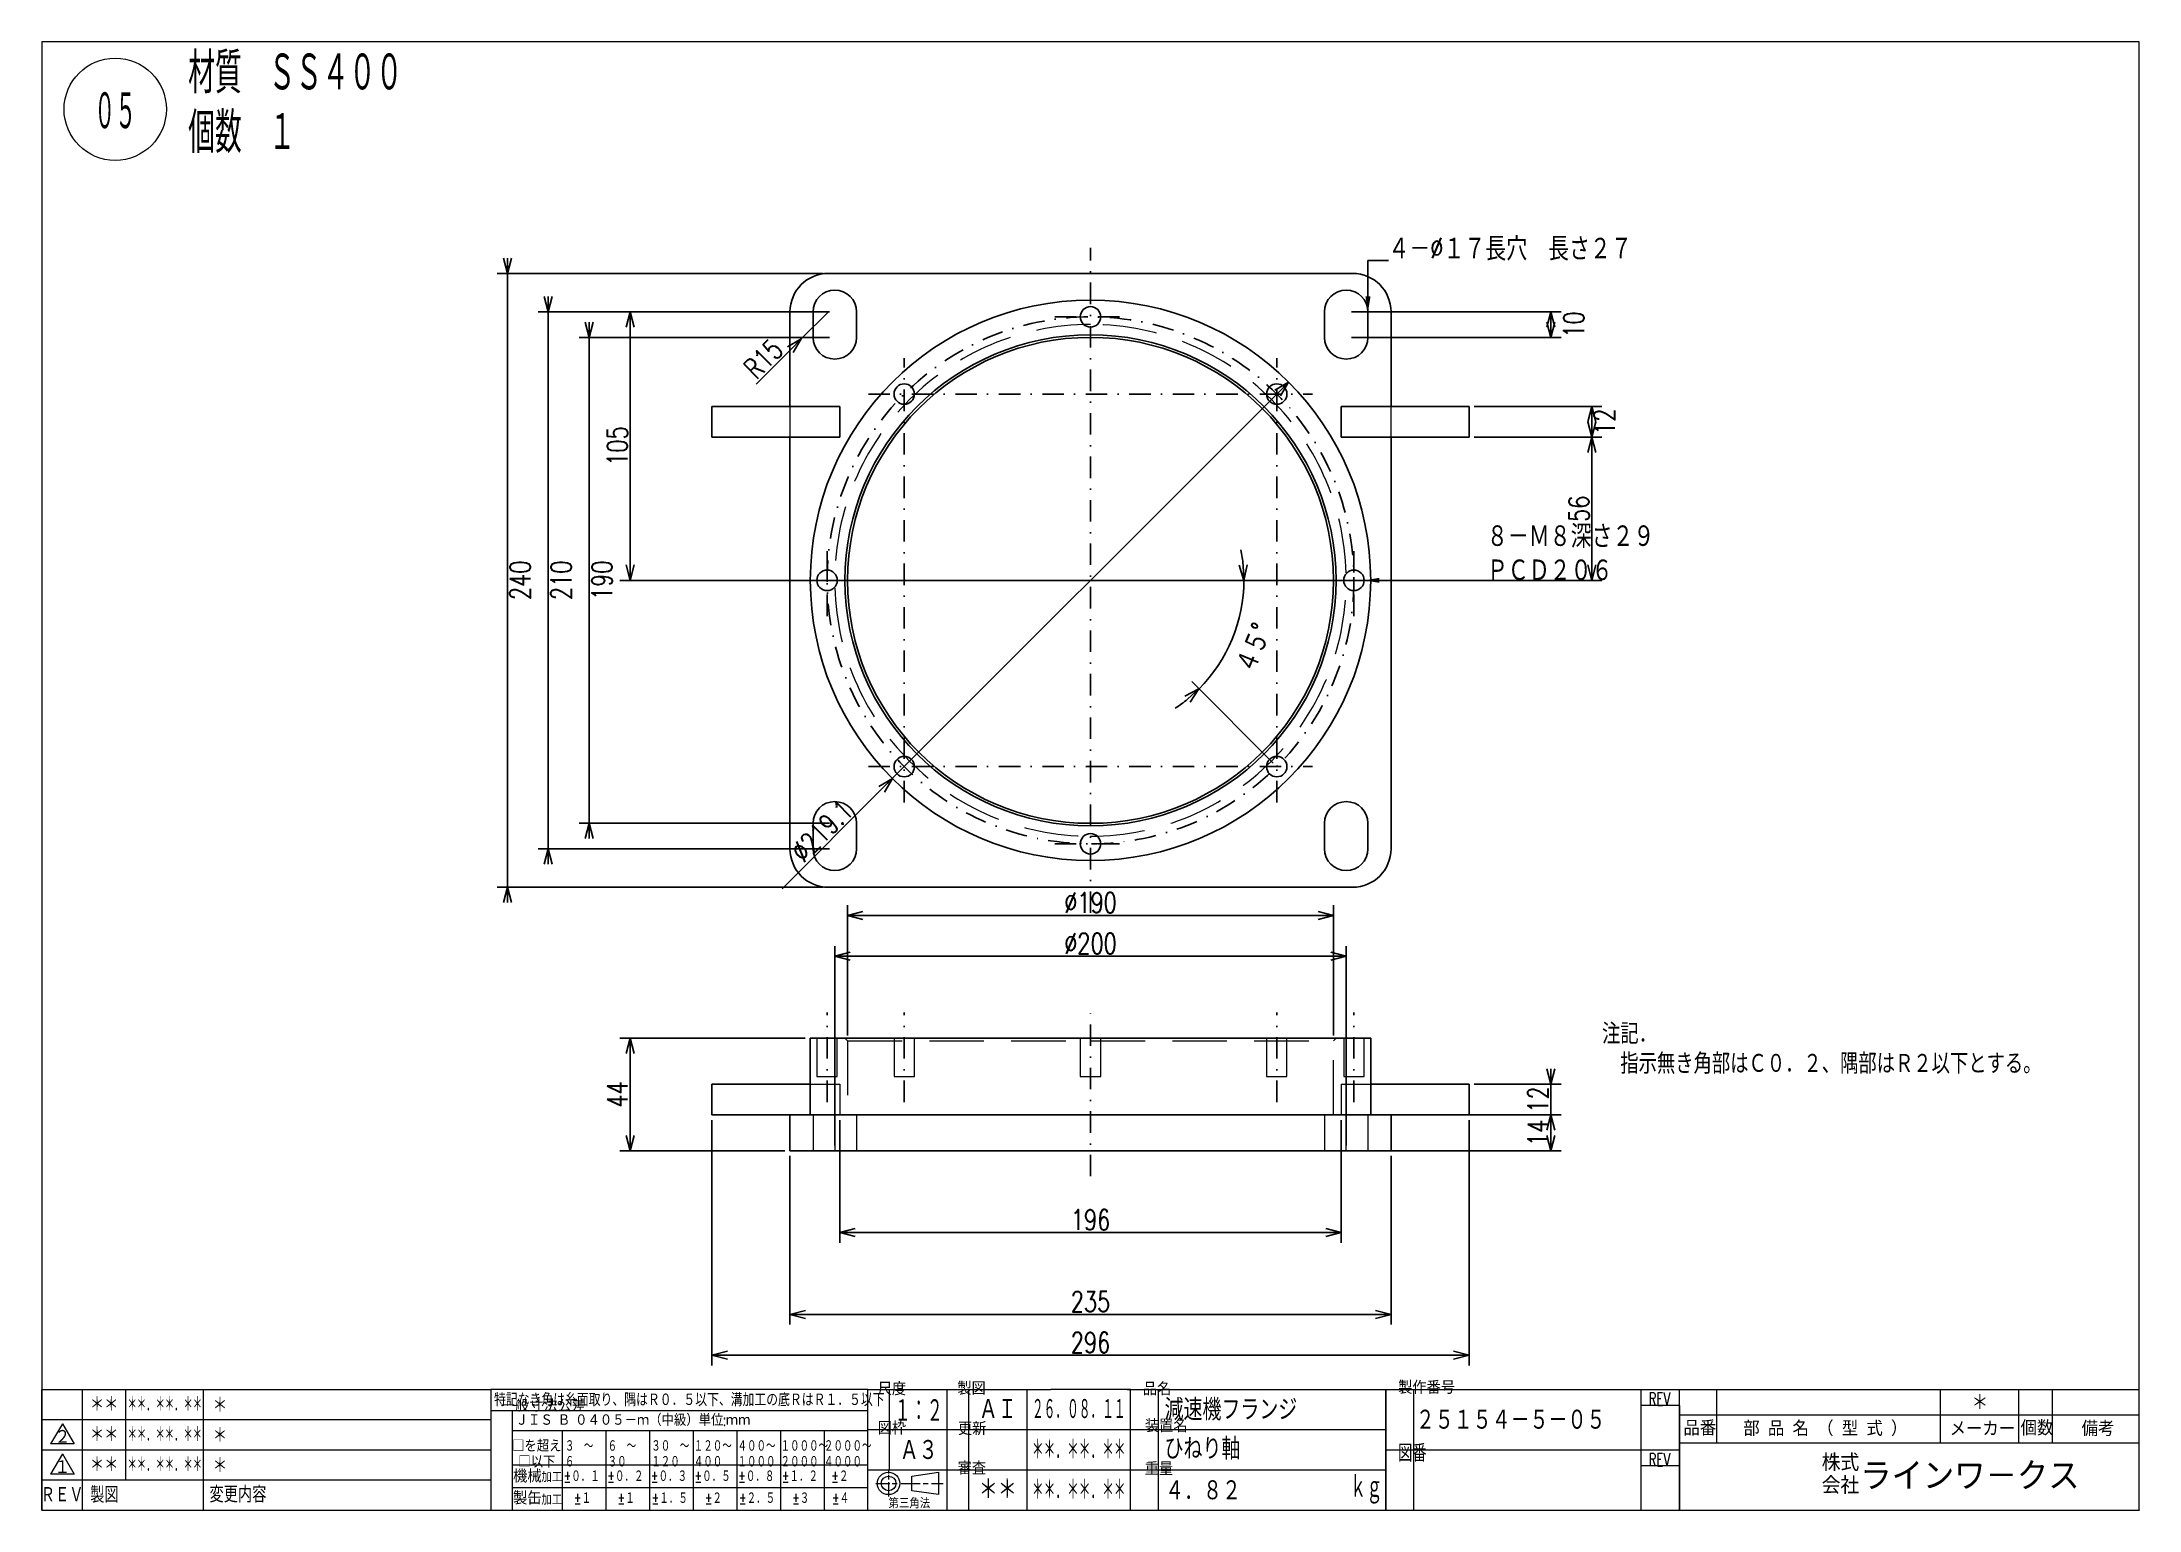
# Model space of a CAD drawing. Header units: millimetres. Extents: x 5 to 415, y 5 to 292.
import ezdxf

# ---------------------------------------------------------------- set-up
doc = ezdxf.new("R2010")
doc.units = ezdxf.units.MM
doc.header["$LTSCALE"] = 8.4
doc.linetypes.add('DASHDOT', pattern=[1, 0.5, -0.25, 0, -0.25])
doc.linetypes.add('HIDDEN', pattern=[1.905, 1.27, -0.635])
for name, color, linetype in [('1', 7, 'CONTINUOUS'), ('2', 7, 'CONTINUOUS'), ('254', 7, 'CONTINUOUS')]:
    doc.layers.add(name, color=color, linetype=linetype)
doc.styles.add('GMM001', font='txt.shx', dxfattribs={"bigfont": 'bigfont.shx'})
doc.styles.add('GMM003', font='txt.shx', dxfattribs={"width": 0.91125, "bigfont": 'bigfont.shx'})
doc.styles.add('GMM004', font='txt.shx', dxfattribs={"width": 0.666667, "bigfont": 'bigfont.shx'})
doc.styles.add('GMM007', font='txt.shx', dxfattribs={"width": 0.625, "bigfont": 'bigfont.shx'})
doc.styles.add('GMM008', font='txt.shx', dxfattribs={"width": 0.8, "bigfont": 'bigfont.shx'})
doc.styles.add('GMM009', font='txt.shx', dxfattribs={"width": 0.493827, "bigfont": 'bigfont.shx'})
doc.styles.add('GMM010', font='txt.shx', dxfattribs={"width": 0.7, "bigfont": 'bigfont.shx'})
doc.styles.add('GMM011', font='txt.shx', dxfattribs={"width": 0.95, "bigfont": 'bigfont.shx'})
doc.styles.add('GMM012', font='txt.shx', dxfattribs={"width": 1.066667, "bigfont": 'bigfont.shx'})
doc.styles.add('GMM014', font='txt.shx', dxfattribs={"width": 0.827273, "bigfont": 'bigfont.shx'})
doc.styles.add('GMM015', font='txt.shx', dxfattribs={"width": 0.411523, "bigfont": 'bigfont.shx'})
doc.styles.add('STANDARD1', font='TXT', dxfattribs={"bigfont": 'BIGFONT'})
doc.styles.add('VF001', font='txt.shx', dxfattribs={"width": 0.548697})
doc.styles.add('VF002', font='txt.shx', dxfattribs={"width": 0.428571})
doc.styles.add('VF003', font='txt.shx', dxfattribs={"width": 0.75})
doc.dimstyles.new('GEN001', dxfattribs={"dimtxt": 4, "dimasz": 3, "dimexe": 2, "dimexo": 1, "dimgap": 0.5, "dimtad": 3, "dimlfac": 2, "dimdsep": 46, "dimtxsty": 'VF003', "dimblk1": 'OPEN30', "dimblk2": 'OPEN30', "dimsah": 1, "dimcen": 1, "dimclrd": 3, "dimclre": 3, "dimclrt": 7, "dimazin": 3, "dimtfac": 1, "dimtmove": 0, "dimatfit": 3})
doc.dimstyles.new('GEN002', dxfattribs={"dimtxt": 4, "dimasz": 3, "dimexe": 2, "dimexo": 1, "dimgap": 0.5, "dimtad": 3, "dimlfac": 2, "dimdsep": 46, "dimtxsty": 'VF003', "dimblk1": 'OPEN30', "dimblk2": 'OPEN30', "dimsah": 1, "dimcen": 1, "dimclrd": 3, "dimclre": 3, "dimclrt": 7, "dimazin": 3, "dimtfac": 1, "dimtmove": 0, "dimatfit": 3})
doc.dimstyles.new('GEN003', dxfattribs={"dimtxt": 4, "dimasz": 3, "dimexe": 2, "dimexo": 1, "dimgap": 0.5, "dimtad": 3, "dimlfac": 2, "dimdsep": 46, "dimtxsty": 'VF003', "dimblk1": 'OPEN30', "dimblk2": 'OPEN30', "dimsah": 1, "dimcen": 1, "dimclrd": 3, "dimclre": 3, "dimclrt": 7, "dimazin": 3, "dimtfac": 1, "dimtmove": 0, "dimatfit": 3})
doc.dimstyles.new('GEN004', dxfattribs={"dimtxt": 4, "dimasz": 3, "dimexe": 2, "dimexo": 1, "dimgap": 0.5, "dimtad": 3, "dimlfac": 2, "dimdsep": 46, "dimtxsty": 'VF003', "dimblk1": 'OPEN30', "dimblk2": 'OPEN30', "dimsah": 1, "dimcen": 1, "dimclrd": 3, "dimclre": 3, "dimclrt": 7, "dimazin": 3, "dimtfac": 1, "dimtmove": 0, "dimatfit": 3})
doc.dimstyles.new('GEN005', dxfattribs={"dimtxt": 4, "dimasz": 3, "dimexe": 2, "dimexo": 1, "dimgap": 0.5, "dimtad": 3, "dimlfac": 2, "dimdsep": 46, "dimtxsty": 'VF003', "dimblk1": 'OPEN30', "dimblk2": 'OPEN30', "dimsah": 1, "dimcen": 1, "dimclrd": 3, "dimclre": 3, "dimclrt": 7, "dimazin": 3, "dimtfac": 1, "dimtmove": 0, "dimatfit": 3})
doc.dimstyles.new('GEN006', dxfattribs={"dimtxt": 4, "dimasz": 3, "dimexe": 2, "dimexo": 1, "dimgap": 0.5, "dimtad": 3, "dimlfac": 2, "dimdsep": 46, "dimtxsty": 'VF003', "dimblk1": 'OPEN30', "dimblk2": 'OPEN30', "dimsah": 1, "dimcen": 1, "dimclrd": 3, "dimclre": 3, "dimclrt": 7, "dimazin": 3, "dimtfac": 1, "dimtmove": 0, "dimatfit": 3})
doc.dimstyles.new('GEN007', dxfattribs={"dimtxt": 4, "dimasz": 3, "dimexe": 2, "dimexo": 1, "dimgap": 0.5, "dimtad": 3, "dimlfac": 2, "dimdsep": 46, "dimtxsty": 'VF003', "dimblk1": 'OPEN30', "dimblk2": 'OPEN30', "dimsah": 1, "dimcen": 1, "dimclrd": 3, "dimclre": 3, "dimclrt": 7, "dimazin": 3, "dimtfac": 1, "dimtmove": 0, "dimatfit": 3})
doc.dimstyles.new('GEN008', dxfattribs={"dimtxt": 4, "dimasz": 3, "dimexe": 2, "dimexo": 1, "dimgap": 0.5, "dimtad": 3, "dimlfac": 2, "dimdsep": 46, "dimtxsty": 'VF003', "dimblk1": 'OPEN30', "dimblk2": 'OPEN30', "dimsah": 1, "dimcen": 1, "dimclrd": 3, "dimclre": 3, "dimclrt": 7, "dimazin": 3, "dimtfac": 1, "dimtmove": 0, "dimatfit": 3})
doc.dimstyles.new('GEN009', dxfattribs={"dimtxt": 4, "dimasz": 3, "dimexe": 2, "dimexo": 1, "dimgap": 0.5, "dimtad": 3, "dimlfac": 2, "dimdsep": 46, "dimtxsty": 'VF003', "dimblk1": 'OPEN30', "dimblk2": 'OPEN30', "dimsah": 1, "dimcen": 1, "dimclrd": 3, "dimclre": 3, "dimclrt": 7, "dimazin": 3, "dimtfac": 1, "dimtmove": 0, "dimatfit": 3})
doc.dimstyles.new('GEN010', dxfattribs={"dimtxt": 4, "dimasz": 3, "dimexe": 2, "dimexo": 1, "dimgap": 0.5, "dimtad": 3, "dimlfac": 2, "dimdsep": 46, "dimtxsty": 'VF003', "dimblk1": 'OPEN30', "dimblk2": 'OPEN30', "dimsah": 1, "dimcen": 1, "dimclrd": 3, "dimclre": 3, "dimclrt": 7, "dimazin": 3, "dimtfac": 1, "dimtmove": 0, "dimatfit": 3})
doc.dimstyles.new('GEN011', dxfattribs={"dimtxt": 4, "dimasz": 3, "dimexe": 2, "dimexo": 1, "dimgap": 0.5, "dimtad": 3, "dimlfac": 2, "dimdsep": 46, "dimtxsty": 'VF003', "dimblk1": 'OPEN30', "dimblk2": 'OPEN30', "dimsah": 1, "dimcen": 1, "dimclrd": 3, "dimclre": 3, "dimclrt": 7, "dimazin": 3, "dimtfac": 1, "dimtmove": 0, "dimatfit": 3})
doc.dimstyles.new('GEN012', dxfattribs={"dimtxt": 4, "dimasz": 3, "dimexe": 2, "dimexo": 1, "dimgap": 0.5, "dimtad": 3, "dimlfac": 2, "dimdsep": 46, "dimtxsty": 'VF003', "dimblk1": 'OPEN30', "dimblk2": 'OPEN30', "dimsah": 1, "dimcen": 1, "dimclrd": 3, "dimclre": 3, "dimclrt": 7, "dimazin": 3, "dimtfac": 1, "dimtmove": 0, "dimatfit": 3})
doc.dimstyles.new('GEN013', dxfattribs={"dimtxt": 4, "dimasz": 3, "dimexe": 2, "dimexo": 1, "dimgap": 0.5, "dimtad": 3, "dimlfac": 2, "dimdsep": 46, "dimtxsty": 'VF003', "dimblk1": 'OPEN30', "dimblk2": 'OPEN30', "dimsah": 1, "dimcen": 1, "dimclrd": 3, "dimclre": 3, "dimclrt": 7, "dimazin": 3, "dimtfac": 1, "dimtmove": 0, "dimatfit": 3})
doc.dimstyles.new('GEN014', dxfattribs={"dimtxt": 4, "dimasz": 3, "dimexe": 2, "dimexo": 1, "dimgap": 0.5, "dimtad": 3, "dimlfac": 2, "dimdsep": 46, "dimtxsty": 'VF003', "dimblk1": 'OPEN30', "dimblk2": 'OPEN30', "dimsah": 1, "dimcen": 1, "dimclrd": 3, "dimclre": 3, "dimclrt": 7, "dimazin": 3, "dimtfac": 1, "dimtmove": 0, "dimatfit": 3})
doc.dimstyles.new('GEN015', dxfattribs={"dimtxt": 4, "dimasz": 3, "dimexe": 2, "dimexo": 1, "dimgap": 0.5, "dimtad": 3, "dimlfac": 2, "dimdsep": 46, "dimtxsty": 'VF003', "dimblk1": 'OPEN30', "dimblk2": 'OPEN30', "dimsah": 1, "dimcen": 1, "dimclrd": 3, "dimclre": 3, "dimclrt": 7, "dimazin": 3, "dimtfac": 1, "dimtmove": 0, "dimatfit": 3})
doc.dimstyles.new('GEN016', dxfattribs={"dimtxt": 4, "dimasz": 3, "dimexe": 2, "dimexo": 1, "dimgap": 0.5, "dimtad": 3, "dimlfac": 2, "dimdsep": 46, "dimtxsty": 'VF003', "dimblk1": 'OPEN30', "dimblk2": 'OPEN30', "dimsah": 1, "dimcen": 1, "dimclrd": 3, "dimclre": 3, "dimclrt": 7, "dimazin": 3, "dimtfac": 1, "dimtmove": 0, "dimatfit": 3})
doc.dimstyles.new('GEN017', dxfattribs={"dimtxt": 4, "dimasz": 3, "dimexe": 2, "dimexo": 1, "dimgap": 0.5, "dimtad": 3, "dimlfac": 2, "dimdsep": 46, "dimtxsty": 'VF003', "dimblk1": 'OPEN30', "dimblk2": 'OPEN30', "dimsah": 1, "dimcen": 1, "dimclrd": 3, "dimclre": 3, "dimclrt": 7, "dimazin": 3, "dimtfac": 1, "dimtmove": 0, "dimatfit": 3})
doc.dimstyles.new('GEN018', dxfattribs={"dimtxt": 4, "dimasz": 3, "dimexe": 2, "dimexo": 1, "dimgap": 0.5, "dimtad": 3, "dimlfac": 2, "dimdsep": 46, "dimtxsty": 'VF003', "dimblk1": 'OPEN30', "dimblk2": 'OPEN30', "dimsah": 1, "dimcen": 1, "dimclrd": 3, "dimclre": 3, "dimclrt": 7, "dimazin": 3, "dimtfac": 1, "dimtmove": 0, "dimatfit": 3})
doc.dimstyles.new('GENLDR', dxfattribs={"dimtxt": 4, "dimasz": 3, "dimexe": 2, "dimexo": 1, "dimgap": 0.5, "dimtad": 3, "dimlfac": 2, "dimdsep": 46, "dimtxsty": 'VF003', "dimblk1": 'OPEN30', "dimblk2": 'OPEN30', "dimsah": 1, "dimcen": 1, "dimclrd": 3, "dimclre": 3, "dimclrt": 7, "dimazin": 3, "dimtfac": 1, "dimtmove": 0, "dimatfit": 3})

msp = doc.modelspace()

# ---------------------------------------------------------------- texts
for s, insert, char_height, attachment_point, style in [('\\T1.000000;材質\u3000ＳＳ４００\u3000\\P\\T1.000000;個数\u3000１', (33.595, 280.001), 7, 4, 'VF001'), ('\\T1.000000;０５', (19.324, 275.03), 7, 8, 'VF002'), ('注記．\\P\u3000指示無き角部はＣ０．２、隅部はＲ２以下とする。', (310, 100), 3.5, 1, 'VF003'), ('\\T1.000000;１：２', (176.415, 22.446), 4.2124, 8, 'VF001'), ('\\T1.000000;ＡＩ', (191.878, 22.586), 4.2124, 8, 'GMM008'), ('\\T1.000000;２６．０８．１１', (207.705, 22.586), 4.2124, 8, 'GMM009'), ('\\T1.000000;減速機フランジ', (224.477, 22.51), 4.2124, 7, 'GMM008'), ('\\T1.000000;２５１５４－５－０５', (273.605, 20.498), 4.2124, 7, 'GMM008'), ('\\T1.000000;＊＊．＊＊．＊＊', (207.705, 14.722), 4.2124, 8, 'GMM009'), ('\\T1.000000;ひねり軸', (224.477, 14.877), 4.2124, 7, 'GMM008'), ('\\T1.000000;４．８２', (224.593, 6.704), 4.212411, 7, 'GMM008')]:
    msp.add_mtext(s, dxfattribs=dict(insert=insert, char_height=char_height, attachment_point=attachment_point, style=style))
at = {"layer": '1', "char_height": 4, "attachment_point": 7, "style": 'VF003'}
for s, insert in [('\\A1;４－%%c１７長穴\u3000長さ２７', (268.25, 249.25)), ('\\A1;８－Ｍ８深さ２９\\PＰＣＤ２０６', (287.5, 186.75))]:
    msp.add_mtext(s, dxfattribs=dict(at, insert=insert))
at = {"layer": '254', "color": 3, "lineweight": 9, "style": 'STANDARD1'}
for s, p in [('尺度', (168.3809, 27.4339)), ('製図', (183.9664, 27.5322)), ('品名', (220.2356, 27.4087)), ('製作番号', (270.1493, 27.7128)), ('図枠', (168.3809, 19.7577)), ('更新', (184.0802, 19.6531)), ('装置名', (220.6375, 20.2131)), ('審査', (184.0233, 11.9162)), ('重量', (220.5928, 11.8038))]:
    msp.add_text(s, height=2.52745, dxfattribs=at).set_placement(p)
at = {"layer": '254', "color": 3, "lineweight": 9, "style": 'STANDARD1', "width": 0.75}
msp.add_text('図番', height=3.36993, dxfattribs=at).set_placement((270.1493, 14.4564))
at = {"layer": '254', "color": 7, "lineweight": 20, "line_spacing_factor": 0.8}
for s, insert, char_height, attachment_point, style in [('\\T1.000000;＊＊', (17.1633, 24.1221), 3.159308, 8, 'GMM008'), ('\\T1.000000;＊＊．＊＊．＊＊', (29.0184, 24.1221), 3.159308, 8, 'GMM015'), ('\\T1.000000;＊', (38.4134, 23.9584), 3.159308, 7, 'GMM008'), ('\\T1.000000;＊', (383.879, 24.4561), 3.2, 8, 'GMM003'), ('\\T1.000000;＊＊', (17.1633, 18.2247), 3.159308, 8, 'GMM008'), ('\\T1.000000;＊＊．＊＊．＊＊', (29.0184, 18.2247), 3.159308, 8, 'GMM015'), ('\\T1.000000;＊', (38.4134, 18.061), 3.159308, 7, 'GMM008'), ('\\T1.000000;Ａ３', (176.4153, 14.5827), 4.212411, 8, 'GMM008'), ('\\T1.000000;＊＊', (17.1633, 12.3273), 3.159308, 8, 'GMM008'), ('\\T1.000000;＊＊．＊＊．＊＊', (29.0184, 12.3273), 3.159308, 8, 'GMM015'), ('\\T1.000000;＊', (38.4134, 12.1636), 3.159308, 7, 'GMM008'), ('{\\T1.000000;株式}\\P{\\T1.000000;会社}', (352.9478, 12.0526), 3.339762, 4, 'GMM001'), ('\\T1.000000;ラインワ－クス', (360.498, 11.6314), 5.566269, 4, 'GMM001'), ('\\T1.000000;＊＊', (191.8784, 6.954), 4.212411, 8, 'GMM008'), ('\\T1.000000;＊＊．＊＊．＊＊', (207.7054, 6.8592), 4.212411, 8, 'GMM009'), ('\\T1.000000;ｋｇ', (267.0904, 6.2413), 4.622673, 9, 'GMM007')]:
    msp.add_mtext(s, dxfattribs=dict(at, insert=insert, char_height=char_height, attachment_point=attachment_point, style=style))
at = {"layer": '254', "color": 3, "lineweight": 9, "line_spacing_factor": 0.8}
for s, insert, char_height, attachment_point, style in [('\\T1.000000;REV', (319.1175, 25.4577), 2.527446, 7, 'GMM004'), ('\\T1.000000;品番', (325.919, 19.5612), 2.916, 7, 'GMM001'), ('\\T1.500000;部品名（型式）', (354.4707, 20.9138), 2.916, 5, 'GMM001'), ('\\T1.000000;メーカー', (384.3684, 20.9138), 2.916, 5, 'GMM001'), ('\\T1.000000;個数', (391.8314, 19.5612), 2.916, 7, 'GMM001'), ('\\T1.000000;備考', (406.9745, 20.9138), 2.916, 5, 'GMM001'), ('\\T1.000000;REV', (319.1175, 13.5919), 2.527446, 7, 'GMM004'), ('\\T1.000000;ＲＥＶ', (8.9491, 6.4072), 3.159308, 8, 'GMM008'), ('\\T1.000000;製図', (17.2276, 6.4072), 3.159308, 8, 'GMM008'), ('\\T1.000000;変更内容', (43.3157, 6.4647), 3.159308, 8, 'GMM008'), ('\\T1.000000;第三角法', (170.5108, 5.341), 1.849069, 7, 'GMM001')]:
    msp.add_mtext(s, dxfattribs=dict(at, insert=insert, char_height=char_height, attachment_point=attachment_point, style=style))

# ---------------------------------------------------------------- blocks, each defined once
blk = doc.blocks.new('BLOCK004')
at = {"layer": '2', "color": 7, "linetype": 'CONTINUOUS', "lineweight": 20}
for p, q in [((170.52, 12.75), (170.52, 12.12)), ((168.04, 10.2), (170.8, 10.2)), ((170.52, 11.88), (170.52, 10.97)), ((170.52, 10.45), (170.52, 7.67)), ((171.25, 10.2), (172.2, 10.2)), ((172.99, 10.2), (176.68, 10.2)), ((177.3, 10.2), (178.25, 10.2)), ((178.92, 10.2), (181.17, 10.2))]:
    blk.add_line(p, q, dxfattribs=at)
blk.add_lwpolyline([(175.06, 11.63), (180.26, 12.38), (180.26, 8.02), (175.06, 8.76)], close=True, dxfattribs=at)
for radius in [2.18, 1.44]:
    blk.add_circle((170.52, 10.2), radius, dxfattribs=at)
blk = doc.blocks.new('BLOCK005')
at = {"layer": '2', "color": 3, "linetype": 'CONTINUOUS', "lineweight": 9}
for p, q in [((92.76, 24.47), (166.44, 24.47)), ((96.97, 20.55), (166.44, 20.55)), ((106.7, 20.55), (106.7, 5)), ((115.24, 20.55), (115.24, 5)), ((123.77, 20.55), (123.77, 5)), ((132.3, 20.55), (132.3, 5)), ((140.84, 20.55), (140.84, 5)), ((149.37, 20.55), (149.37, 5)), ((157.9, 20.55), (157.9, 5)), ((96.97, 13.85), (106.7, 13.85)), ((106.7, 13.85), (115.24, 13.85)), ((115.24, 13.85), (123.77, 13.85)), ((123.77, 13.85), (132.3, 13.85)), ((132.3, 13.85), (140.84, 13.85)), ((140.84, 13.85), (149.37, 13.85)), ((149.37, 13.85), (157.9, 13.85)), ((157.9, 13.85), (166.44, 13.85)), ((96.97, 9.42), (106.7, 9.42)), ((106.7, 9.42), (115.24, 9.42)), ((115.24, 9.42), (123.77, 9.42)), ((123.77, 9.42), (132.3, 9.42)), ((132.3, 9.42), (140.84, 9.42)), ((140.84, 9.42), (149.37, 9.42)), ((149.37, 9.42), (157.9, 9.42)), ((157.9, 9.42), (166.44, 9.42))]:
    blk.add_line(p, q, dxfattribs=at)
at = {"layer": '2', "color": 1, "linetype": 'CONTINUOUS', "lineweight": 15}
blk.add_lwpolyline([(92.76, 5), (166.44, 5), (166.44, 28.59), (92.76, 28.59)], close=True, dxfattribs=at)
at = {"layer": '254', "color": 3, "linetype": 'CONTINUOUS', "lineweight": 9}
blk.add_line((96.97, 5), (96.97, 24.47), dxfattribs=at)
at = {"layer": '254', "color": 3, "lineweight": 9, "style": 'STANDARD1', "width": 1.0935}
blk.add_text('一般寸法公差', height=2.311, dxfattribs=at).set_placement((94.7, 24.26))
at = {"layer": '254', "color": 3, "lineweight": 9, "insert": (93.39, 26.56), "char_height": 2.5425, "attachment_point": 4, "line_spacing_factor": 0.8, "style": 'GMM014'}
blk.add_mtext('\\T1.000000;特記なき角は糸面取り、隅はＲ０．５以下、溝加工の底ＲはＲ１．５以下', dxfattribs=at)
at = {"layer": '254', "color": 7, "lineweight": 20, "line_spacing_factor": 0.8}
for s, insert, char_height, attachment_point, style in [('\\W0.950000;\\T1.000000;ＪＩＳ\\W0.475000;\\T1.000000; \\W0.950000;\\T1.000000;Ｂ\\W0.475000;\\T1.000000; \\W0.950000;\\T1.000000;０４０５－ｍ（中級）単位\\W0.475000;\\T1.000000;:\\W0.950000;\\T1.000000;ｍｍ', (97.62, 22.59), 2.31134, 4, 'GMM011'), ('{\\T1.000000;□を超え}\\P{\\T1.000000;□以下}', (101.75, 18.7), 2.3113, 2, 'GMM011'), ('{\\T1.000000;３\u3000～}\\P{\\T1.000000;６}', (107.24, 18.7), 2.3113, 1, 'GMM010'), ('{\\T1.000000;６\u3000～}\\P{\\T1.000000;３０}', (115.59, 18.7), 2.3113, 1, 'GMM010'), ('{\\T1.000000;３０\u3000～}\\P{\\T1.000000;１２０}', (124.12, 18.7), 2.3113, 1, 'GMM010'), ('{\\T1.000000;１２０～}\\P{\\T1.000000;４００}', (132.43, 18.7), 2.3113, 1, 'GMM010'), ('{\\T1.000000;４００～}\\P{\\T1.000000;１０００}', (140.98, 18.7), 2.3113, 1, 'GMM010'), ('{\\T1.000000;１０００～}\\P{\\T1.000000;２０００}', (149.4, 18.7), 2.3113, 1, 'GMM010'), ('{\\T1.000000;２０００～}\\P{\\T1.000000;４０００}', (157.88, 18.7), 2.3113, 1, 'GMM010'), ('\\T1.000000;機械', (99.9, 11.63), 2.5425, 5, 'GMM001'), ('\\T1.000000;加工', (104.68, 11.34), 1.7335, 5, 'GMM012'), ('%%p\\T1.000000;０．１', (110.51, 11.63), 2.3113, 5, 'GMM010'), ('%%p\\T1.000000;０．２', (119.05, 11.63), 2.3113, 5, 'GMM010'), ('%%p\\T1.000000;０．３', (127.58, 11.63), 2.3113, 5, 'GMM010'), ('%%p\\T1.000000;０．５', (136.11, 11.63), 2.3113, 5, 'GMM010'), ('%%p\\T1.000000;０．８', (144.65, 11.63), 2.3113, 5, 'GMM010'), ('%%p\\T1.000000;１．２', (153.18, 11.63), 2.3113, 5, 'GMM010'), ('%%p\\T1.000000;２', (160.98, 11.63), 2.3113, 5, 'GMM010'), ('\\T1.000000;製缶', (99.9, 7.34), 2.5425, 5, 'GMM001'), ('%%p\\T1.000000;１', (110.66, 7.34), 2.3113, 5, 'GMM010'), ('%%p\\T1.000000;１', (119.2, 7.34), 2.3113, 5, 'GMM010'), ('%%p\\T1.000000;１．５', (127.73, 7.34), 2.3113, 5, 'GMM010'), ('%%p\\T1.000000;２', (136.26, 7.34), 2.3113, 5, 'GMM010'), ('%%p\\T1.000000;２．５', (144.8, 7.34), 2.3113, 5, 'GMM010'), ('%%p\\T1.000000;３', (153.33, 7.34), 2.3113, 5, 'GMM010'), ('%%p\\T1.000000;４', (161.13, 7.34), 2.3113, 5, 'GMM010'), ('\\T1.000000;加工', (104.68, 6.91), 1.7335, 5, 'GMM012')]:
    blk.add_mtext(s, dxfattribs=dict(at, insert=insert, char_height=char_height, attachment_point=attachment_point, style=style))
blk = doc.blocks.new('BLOCK006')
at = {"layer": '254', "color": 1, "linetype": 'CONTINUOUS', "lineweight": 15}
for p, q in [((9.02, 15.97), (6.7, 12.03)), ((9.02, 15.97), (11.33, 12.03)), ((11.33, 12.03), (6.7, 12.03))]:
    blk.add_line(p, q, dxfattribs=at)
at = {"layer": '254', "color": 7, "lineweight": 20, "insert": (9.02, 13.39), "char_height": 2.8434, "attachment_point": 5, "line_spacing_factor": 0.8, "style": 'GMM001'}
blk.add_mtext('\\T1.000000;１', dxfattribs=at)
blk = doc.blocks.new('BLOCK007')
at = {"layer": '254', "color": 1, "linetype": 'CONTINUOUS', "lineweight": 15}
for p, q in [((9.02, 21.86), (6.7, 17.93)), ((9.02, 21.86), (11.33, 17.93)), ((11.33, 17.93), (6.7, 17.93))]:
    blk.add_line(p, q, dxfattribs=at)
at = {"layer": '254', "color": 7, "lineweight": 20, "insert": (9.02, 19.29), "char_height": 2.8434, "attachment_point": 5, "line_spacing_factor": 0.8, "style": 'GMM001'}
blk.add_mtext('\\T1.000000;２', dxfattribs=at)
blk = doc.blocks.new('_OPEN30')
at = {"color": 0, "linetype": 'BYBLOCK'}
blk.add_line((0, 0), (-1, 0), dxfattribs=at)
blk.add_lwpolyline([(-1, 0.26), (0, 0), (-1, -0.26)], dxfattribs=at)
blk = doc.blocks.new('*D1')
at = {"color": 3}
for p, q in [((161, 81.25), (161, 57.25)), ((259, 81.25), (259, 57.25)), ((164, 59.25), (256, 59.25))]:
    blk.add_line(p, q, dxfattribs=at)
at = {"layer": 'Defpoints'}
for p in [(161, 82.25), (259, 82.25), (161, 59.25)]:
    blk.add_point(p, dxfattribs=at)
at = {"layer": '1', "color": 3, "xscale": 3, "yscale": 3, "rotation": 180}
blk.add_blockref('_OPEN30', (161, 59.25), dxfattribs=at)
at = {"layer": '1', "color": 3, "xscale": 3, "yscale": 3}
blk.add_blockref('_OPEN30', (259, 59.25), dxfattribs=at)
at = {"layer": '1', "color": 7, "insert": (210, 61.75), "char_height": 4, "attachment_point": 5, "style": 'VF003'}
blk.add_mtext('196', dxfattribs=at)
blk = doc.blocks.new('*D2')
at = {"color": 3}
for p, q in [((151.25, 74.25), (151.25, 41.25)), ((268.75, 74.25), (268.75, 41.25)), ((154.25, 43.25), (265.75, 43.25))]:
    blk.add_line(p, q, dxfattribs=at)
at = {"layer": 'Defpoints'}
for p in [(151.25, 75.25), (268.75, 75.25), (151.25, 43.25)]:
    blk.add_point(p, dxfattribs=at)
at = {"layer": '1', "color": 3, "xscale": 3, "yscale": 3, "rotation": 180}
blk.add_blockref('_OPEN30', (151.25, 43.25), dxfattribs=at)
at = {"layer": '1', "color": 3, "xscale": 3, "yscale": 3}
blk.add_blockref('_OPEN30', (268.75, 43.25), dxfattribs=at)
at = {"layer": '1', "color": 7, "insert": (210, 45.75), "char_height": 4, "attachment_point": 5, "style": 'VF003'}
blk.add_mtext('235', dxfattribs=at)
blk = doc.blocks.new('*D3')
at = {"color": 3}
for p, q in [((136, 81.25), (136, 33.25)), ((284, 81.25), (284, 33.25)), ((139, 35.25), (281, 35.25))]:
    blk.add_line(p, q, dxfattribs=at)
at = {"layer": 'Defpoints'}
for p in [(136, 82.25), (284, 82.25), (136, 35.25)]:
    blk.add_point(p, dxfattribs=at)
at = {"layer": '1', "color": 3, "xscale": 3, "yscale": 3, "rotation": 180}
blk.add_blockref('_OPEN30', (136, 35.25), dxfattribs=at)
at = {"layer": '1', "color": 3, "xscale": 3, "yscale": 3}
blk.add_blockref('_OPEN30', (284, 35.25), dxfattribs=at)
at = {"layer": '1', "color": 7, "insert": (210, 37.75), "char_height": 4, "attachment_point": 5, "style": 'VF003'}
blk.add_mtext('296', dxfattribs=at)
blk = doc.blocks.new('*D4')
at = {"color": 3}
for p, q in [((152.25, 82.25), (302, 82.25)), ((300, 78.25), (300, 79.25)), ((152.25, 75.25), (302, 75.25))]:
    blk.add_line(p, q, dxfattribs=at)
at = {"layer": 'Defpoints'}
for p in [(151.25, 82.25), (151.25, 75.25), (300, 75.25)]:
    blk.add_point(p, dxfattribs=at)
at = {"layer": '1', "color": 3, "xscale": 3, "yscale": 3}
for p, rotation in [((300, 82.25), 90), ((300, 75.25), 270)]:
    blk.add_blockref('_OPEN30', p, dxfattribs=dict(at, rotation=rotation))
at = {"layer": '1', "color": 7, "insert": (297.5, 78.75), "char_height": 4, "attachment_point": 5, "rotation": 90, "style": 'VF003'}
blk.add_mtext('14', dxfattribs=at)
blk = doc.blocks.new('*D5')
at = {"color": 3}
for p, q in [((154.225, 97.25), (118, 97.25)), ((120, 78.25), (120, 94.25)), ((150.25, 75.25), (118, 75.25))]:
    blk.add_line(p, q, dxfattribs=at)
at = {"layer": 'Defpoints'}
for p in [(155.225, 97.25), (120, 75.25), (151.25, 75.25)]:
    blk.add_point(p, dxfattribs=at)
at = {"layer": '1', "color": 3, "xscale": 3, "yscale": 3}
for p, rotation in [((120, 97.25), 90), ((120, 75.25), 270)]:
    blk.add_blockref('_OPEN30', p, dxfattribs=dict(at, rotation=rotation))
at = {"layer": '1', "color": 7, "insert": (117.5, 86.25), "char_height": 4, "attachment_point": 5, "rotation": 90, "style": 'VF003'}
blk.add_mtext('44', dxfattribs=at)
blk = doc.blocks.new('*D6')
at = {"color": 3}
for p, q in [((285, 88.25), (302, 88.25)), ((300, 82.25), (300, 88.25)), ((285, 82.25), (302, 82.25))]:
    blk.add_line(p, q, dxfattribs=at)
at = {"layer": 'Defpoints'}
for p in [(284, 88.25), (284, 82.25), (300, 82.25)]:
    blk.add_point(p, dxfattribs=at)
at = {"layer": '1', "color": 3, "xscale": 3, "yscale": 3}
for p, rotation in [((300, 88.25), 270), ((300, 82.25), 90)]:
    blk.add_blockref('_OPEN30', p, dxfattribs=dict(at, rotation=rotation))
at = {"layer": '1', "color": 7, "insert": (297.5, 85.25), "char_height": 4, "attachment_point": 5, "rotation": 90, "style": 'VF003'}
blk.add_mtext('12', dxfattribs=at)
blk = doc.blocks.new('*D7')
at = {"color": 3}
for q in [(246.61, 223.36), (149.7, 126.45)]:
    blk.add_line((169.15, 145.9), q, dxfattribs=at)
at = {"layer": 'Defpoints'}
for p in [(210, 186.75), (171.27, 148.02)]:
    blk.add_point(p, dxfattribs=at)
at = {"layer": '1', "color": 3, "xscale": 3, "yscale": 3, "rotation": 45}
for p in [(248.73, 225.48), (171.27, 148.02)]:
    blk.add_blockref('_OPEN30', p, dxfattribs=at)
at = {"layer": '1', "color": 7, "insert": (157.48, 137.77), "char_height": 4, "attachment_point": 5, "rotation": 45, "style": 'VF003'}
blk.add_mtext('%%c219.1', dxfattribs=at)
blk = doc.blocks.new('*D8')
at = {"color": 3}
for p, q in [((160, 76.25), (160, 115.25)), ((260, 76.25), (260, 115.25)), ((163, 113.25), (257, 113.25))]:
    blk.add_line(p, q, dxfattribs=at)
at = {"layer": 'Defpoints'}
for p in [(160, 113.25), (160, 75.25), (260, 75.25)]:
    blk.add_point(p, dxfattribs=at)
at = {"layer": '1', "color": 3, "xscale": 3, "yscale": 3, "rotation": 180}
blk.add_blockref('_OPEN30', (160, 113.25), dxfattribs=at)
at = {"layer": '1', "color": 3, "xscale": 3, "yscale": 3}
blk.add_blockref('_OPEN30', (260, 113.25), dxfattribs=at)
at = {"layer": '1', "color": 7, "insert": (210, 115.75), "char_height": 4, "attachment_point": 5, "style": 'VF003'}
blk.add_mtext('%%c200', dxfattribs=at)
blk = doc.blocks.new('*D9')
at = {"color": 3}
for p, q in [((162.5, 97.75), (162.5, 123.25)), ((257.5, 97.75), (257.5, 123.25)), ((165.5, 121.25), (254.5, 121.25))]:
    blk.add_line(p, q, dxfattribs=at)
at = {"layer": 'Defpoints'}
for p in [(162.5, 121.25), (162.5, 96.75), (257.5, 96.75)]:
    blk.add_point(p, dxfattribs=at)
at = {"layer": '1', "color": 3, "xscale": 3, "yscale": 3, "rotation": 180}
blk.add_blockref('_OPEN30', (162.5, 121.25), dxfattribs=at)
at = {"layer": '1', "color": 3, "xscale": 3, "yscale": 3}
blk.add_blockref('_OPEN30', (257.5, 121.25), dxfattribs=at)
at = {"layer": '1', "color": 7, "insert": (210, 123.75), "char_height": 4, "attachment_point": 5, "style": 'VF003'}
blk.add_mtext('%%c190', dxfattribs=at)
blk = doc.blocks.new('*D10')
at = {"color": 3}
for p, q in [((157.75, 246.75), (94, 246.75)), ((96, 249.75), (96, 123.75)), ((157.75, 126.75), (94, 126.75))]:
    blk.add_line(p, q, dxfattribs=at)
at = {"layer": 'Defpoints'}
for p in [(96, 246.75), (158.75, 246.75), (158.75, 126.75)]:
    blk.add_point(p, dxfattribs=at)
at = {"layer": '1', "color": 3, "xscale": 3, "yscale": 3}
for p, rotation in [((96, 246.75), 270), ((96, 126.75), 90)]:
    blk.add_blockref('_OPEN30', p, dxfattribs=dict(at, rotation=rotation))
at = {"layer": '1', "color": 7, "insert": (98.5, 186.75), "char_height": 4, "attachment_point": 5, "rotation": 90, "style": 'VF003'}
blk.add_mtext('240', dxfattribs=at)
blk = doc.blocks.new('*D11')
at = {"color": 3}
for p, q in [((104, 242.25), (104, 131.25)), ((159, 239.25), (102, 239.25)), ((159, 134.25), (102, 134.25))]:
    blk.add_line(p, q, dxfattribs=at)
at = {"layer": 'Defpoints'}
for p in [(104, 239.25), (160, 239.25), (160, 134.25)]:
    blk.add_point(p, dxfattribs=at)
at = {"layer": '1', "color": 3, "xscale": 3, "yscale": 3}
for p, rotation in [((104, 239.25), 270), ((104, 134.25), 90)]:
    blk.add_blockref('_OPEN30', p, dxfattribs=dict(at, rotation=rotation))
at = {"layer": '1', "color": 7, "insert": (106.5, 186.75), "char_height": 4, "attachment_point": 5, "rotation": 90, "style": 'VF003'}
blk.add_mtext('210', dxfattribs=at)
blk = doc.blocks.new('*D12')
at = {"color": 3}
for p, q in [((159, 234.25), (110, 234.25)), ((112, 237.25), (112, 136.25)), ((159, 139.25), (110, 139.25))]:
    blk.add_line(p, q, dxfattribs=at)
at = {"layer": 'Defpoints'}
for p in [(112, 234.25), (160, 234.25), (160, 139.25)]:
    blk.add_point(p, dxfattribs=at)
at = {"layer": '1', "color": 3, "xscale": 3, "yscale": 3}
for p, rotation in [((112, 234.25), 270), ((112, 139.25), 90)]:
    blk.add_blockref('_OPEN30', p, dxfattribs=dict(at, rotation=rotation))
at = {"layer": '1', "color": 7, "insert": (114.5, 186.75), "char_height": 4, "attachment_point": 5, "rotation": 90, "style": 'VF003'}
blk.add_mtext('190', dxfattribs=at)
blk = doc.blocks.new('*D13')
at = {"color": 3}
for p, q in [((159, 239.25), (118, 239.25)), ((120, 189.75), (120, 236.25)), ((209, 186.75), (118, 186.75))]:
    blk.add_line(p, q, dxfattribs=at)
at = {"layer": 'Defpoints'}
for p in [(160, 239.25), (120, 186.75), (210, 186.75)]:
    blk.add_point(p, dxfattribs=at)
at = {"layer": '1', "color": 3, "xscale": 3, "yscale": 3}
for p, rotation in [((120, 239.25), 90), ((120, 186.75), 270)]:
    blk.add_blockref('_OPEN30', p, dxfattribs=dict(at, rotation=rotation))
at = {"layer": '1', "color": 7, "insert": (117.5, 213), "char_height": 4, "attachment_point": 5, "rotation": 90, "style": 'VF003'}
blk.add_mtext('105', dxfattribs=at)
blk = doc.blocks.new('*D14')
at = {"color": 3}
for p, q in [((261, 239.25), (302, 239.25)), ((300, 239.25), (300, 234.25)), ((261, 234.25), (302, 234.25))]:
    blk.add_line(p, q, dxfattribs=at)
at = {"layer": 'Defpoints'}
for p in [(260, 239.25), (300, 239.25), (260, 234.25)]:
    blk.add_point(p, dxfattribs=at)
at = {"layer": '1', "color": 3, "xscale": 3, "yscale": 3}
for p, rotation in [((300, 239.25), 90), ((300, 234.25), 270)]:
    blk.add_blockref('_OPEN30', p, dxfattribs=dict(at, rotation=rotation))
at = {"layer": '1', "color": 7, "insert": (304.5, 236.75), "char_height": 4, "attachment_point": 5, "rotation": 90, "style": 'VF003'}
blk.add_mtext('10', dxfattribs=at)
blk = doc.blocks.new('*D15')
at = {"color": 3}
for p, q in [((285, 214.75), (310, 214.75)), ((308, 189.75), (308, 211.75)), ((211, 186.75), (310, 186.75))]:
    blk.add_line(p, q, dxfattribs=at)
at = {"layer": 'Defpoints'}
for p in [(284, 214.75), (210, 186.75), (308, 186.75)]:
    blk.add_point(p, dxfattribs=at)
at = {"layer": '1', "color": 3, "xscale": 3, "yscale": 3}
for p, rotation in [((308, 214.75), 90), ((308, 186.75), 270)]:
    blk.add_blockref('_OPEN30', p, dxfattribs=dict(at, rotation=rotation))
at = {"layer": '1', "color": 7, "insert": (305.5, 200.75), "char_height": 4, "attachment_point": 5, "rotation": 90, "style": 'VF003'}
blk.add_mtext('56', dxfattribs=at)
blk = doc.blocks.new('*D16')
at = {"color": 3}
for p, q in [((285, 220.75), (310, 220.75)), ((308, 220.75), (308, 214.75)), ((285, 214.75), (310, 214.75))]:
    blk.add_line(p, q, dxfattribs=at)
at = {"layer": 'Defpoints'}
for p in [(284, 220.75), (308, 220.75), (284, 214.75)]:
    blk.add_point(p, dxfattribs=at)
at = {"layer": '1', "color": 3, "xscale": 3, "yscale": 3}
for p, rotation in [((308, 220.75), 90), ((308, 214.75), 270)]:
    blk.add_blockref('_OPEN30', p, dxfattribs=dict(at, rotation=rotation))
at = {"layer": '1', "color": 7, "insert": (310.5, 217.75), "char_height": 4, "attachment_point": 5, "rotation": 90, "style": 'VF003'}
blk.add_mtext('12', dxfattribs=at)
blk = doc.blocks.new('*D17')
at = {"color": 3}
for p, q in [((260.5, 186.75), (238, 186.75)), ((245.71, 151.04), (229.8, 166.95))]:
    blk.add_line(p, q, dxfattribs=at)
at = {"layer": '1', "color": 3}
for start, end in [(5.7296, 11.4591), (-45, 0), (-56.4591, -50.7296)]:
    blk.add_arc((210, 186.75), 30, start, end, dxfattribs=at)
at = {"layer": 'Defpoints'}
for p in [(210, 186.75), (210, 186.75), (261.5, 186.75), (237.72, 175.27), (246.42, 150.33)]:
    blk.add_point(p, dxfattribs=at)
at = {"layer": '1', "color": 3, "xscale": 3, "yscale": 3}
for p, rotation in [((240, 186.75), 272.8647834357214), ((231.21, 165.54), 402.1352165642786)]:
    blk.add_blockref('_OPEN30', p, dxfattribs=dict(at, rotation=rotation))
at = {"layer": '1', "color": 7, "insert": (241.87, 173.55), "char_height": 4, "attachment_point": 5, "rotation": 67.5, "style": 'VF003'}
blk.add_mtext('\\A1;４５%%d', dxfattribs=at)
blk = doc.blocks.new('*D18')
at = {"color": 3}
for p, q in [((158.75, 239.25), (153.45, 233.95)), ((151.33, 231.83), (144.61, 225.11))]:
    blk.add_line(p, q, dxfattribs=at)
at = {"layer": 'Defpoints'}
for p in [(158.75, 239.25), (153.45, 233.95)]:
    blk.add_point(p, dxfattribs=at)
at = {"layer": '1', "color": 3, "xscale": 3, "yscale": 3, "rotation": 44.99999999999986}
blk.add_blockref('_OPEN30', (153.45, 233.95), dxfattribs=at)
at = {"layer": '1', "color": 7, "insert": (146.02, 230.06), "char_height": 4, "attachment_point": 5, "rotation": 45, "style": 'VF003'}
blk.add_mtext('R15', dxfattribs=at)

# ---------------------------------------------------------------- dimensions: what is measured, and where the dimension line sits
at = {"layer": '1'}
for base, p1, p2, dimstyle, picture, middle in [((96, 246.75), (158.75, 246.75), (158.75, 126.75), 'GEN010', '*D10', (98.5, 186.75)), ((104, 239.25), (160, 239.25), (160, 134.25), 'GEN011', '*D11', (106.5, 186.75)), ((120, 186.75), (210, 186.75), (160, 239.25), 'GEN013', '*D13', (117.5, 213)), ((300, 239.25), (260, 239.25), (260, 234.25), 'GEN014', '*D14', (304.5, 236.75)), ((112, 234.25), (160, 234.25), (160, 139.25), 'GEN012', '*D12', (114.5, 186.75)), ((308, 220.75), (284, 220.75), (284, 214.75), 'GEN016', '*D16', (310.5, 217.75)), ((308, 186.75), (210, 186.75), (284, 214.75), 'GEN015', '*D15', (305.5, 200.75)), ((120, 75.25), (151.25, 75.25), (155.225, 97.25), 'GEN005', '*D5', (117.5, 86.25)), ((300, 82.25), (284, 82.25), (284, 88.25), 'GEN006', '*D6', (297.5, 85.25)), ((300, 75.25), (151.25, 75.25), (151.25, 82.25), 'GEN004', '*D4', (297.5, 78.75))]:
    dim = msp.add_linear_dim(base=base, p1=p1, p2=p2, angle=90, dimstyle=dimstyle, dxfattribs=at)
    dim.commit()
    dim.dimension.update_dxf_attribs({"geometry": picture, "text_midpoint": middle})
dim = msp.add_radius_dim(center=(158.75, 239.25), mpoint=(153.4467, 233.9467), dimstyle='GEN018', override={"dimpost": 'R<>'}, dxfattribs=at)
dim.commit()
dim.dimension.update_dxf_attribs({"geometry": '*D18', "text_midpoint": (146.0221, 230.0576)})
dim = msp.add_diameter_dim_2p(p1=(248.7318, 225.4818), p2=(171.2682, 148.0182), dimstyle='GEN007', override={"dimpost": '%%c<>'}, dxfattribs=at)
dim.commit()
dim.dimension.update_dxf_attribs({"geometry": '*D7', "text_midpoint": (157.4796, 137.7652)})
dim = msp.add_angular_dim_2l(base=(237.7165, 175.2695), line1=((210, 186.75), (261.5, 186.75)), line2=((210, 186.75), (246.416, 150.334)), text='\\A1;４５%%d', dimstyle='GEN017', dxfattribs=at)
dim.commit()
dim.dimension.update_dxf_attribs({"geometry": '*D17', "text_midpoint": (241.8739, 173.5474)})
for base, p1, p2, dimstyle, picture, middle in [((162.5, 121.25), (162.5, 96.75), (257.5, 96.75), 'GEN009', '*D9', (210, 123.75)), ((160, 113.25), (160, 75.25), (260, 75.25), 'GEN008', '*D8', (210, 115.75))]:
    dim = msp.add_linear_dim(base=base, p1=p1, p2=p2, dimstyle=dimstyle, override={"dimpost": '%%c<>'}, dxfattribs=at)
    dim.commit()
    dim.dimension.update_dxf_attribs({"geometry": picture, "text_midpoint": middle})
for base, p1, p2, dimstyle, picture, middle in [((136, 35.25), (136, 82.25), (284, 82.25), 'GEN003', '*D3', (210, 37.75)), ((161, 59.25), (161, 82.25), (259, 82.25), 'GEN001', '*D1', (210, 61.75)), ((151.25, 43.25), (151.25, 75.25), (268.75, 75.25), 'GEN002', '*D2', (210, 45.75))]:
    dim = msp.add_linear_dim(base=base, p1=p1, p2=p2, dimstyle=dimstyle, dxfattribs=at)
    dim.commit()
    dim.dimension.update_dxf_attribs({"geometry": picture, "text_midpoint": middle})

# ---------------------------------------------------------------- linework, layer by layer
at = {"color": 3, "linetype": 'DASHDOT'}
for p, q in [((210, 121.75), (210, 251.75)), ((203, 238.25), (217, 238.25)), ((173.584, 143.334), (173.584, 230.166)), ((246.416, 143.334), (246.416, 230.166)), ((166.584, 223.166), (253.416, 223.166)), ((158.5, 179.75), (158.5, 193.75)), ((261.5, 179.75), (261.5, 193.75)), ((131, 186.75), (289, 186.75)), ((166.584, 150.334), (253.416, 150.334)), ((203, 135.25), (217, 135.25)), ((158.5, 84.75), (158.5, 102.25)), ((173.584, 84.75), (173.584, 102.25)), ((210, 70.25), (210, 102.25)), ((246.416, 84.75), (246.416, 102.25)), ((261.5, 84.75), (261.5, 102.25))]:
    msp.add_line(p, q, dxfattribs=at)
at = {"color": 7, "linetype": 'Continuous', "lineweight": 25}
for p, q in [((261.25, 246.75), (158.75, 246.75)), ((151.25, 239.25), (151.25, 220.75)), ((155.75, 239.25), (155.75, 234.25)), ((164.25, 234.25), (164.25, 239.25)), ((255.75, 239.25), (255.75, 234.25)), ((264.25, 234.25), (264.25, 239.25)), ((268.75, 220.75), (268.75, 239.25)), ((136, 220.75), (136, 214.75)), ((161, 220.75), (136, 220.75)), ((161, 214.75), (161, 220.75)), ((259, 220.75), (259, 214.75)), ((284, 220.75), (259, 220.75)), ((284, 214.75), (284, 220.75)), ((136, 214.75), (161, 214.75)), ((151.25, 214.75), (151.25, 134.25)), ((259, 214.75), (284, 214.75)), ((268.75, 134.25), (268.75, 214.75)), ((155.75, 139.25), (155.75, 134.25)), ((164.25, 134.25), (164.25, 139.25)), ((255.75, 139.25), (255.75, 134.25)), ((264.25, 134.25), (264.25, 139.25)), ((158.75, 126.75), (261.25, 126.75)), ((155.225, 97.25), (155.225, 82.25)), ((155.225, 97.25), (210, 97.25)), ((210, 97.25), (264.775, 97.25)), ((264.775, 82.25), (264.775, 97.25)), ((136, 88.25), (136, 82.25)), ((136, 88.25), (155.225, 88.25)), ((264.775, 88.25), (284, 88.25)), ((284, 88.25), (284, 82.25)), ((136, 82.25), (151.25, 82.25)), ((151.25, 82.25), (151.25, 75.25)), ((151.25, 82.25), (158.75, 82.25)), ((158.75, 82.25), (261.25, 82.25)), ((261.25, 82.25), (268.75, 82.25)), ((268.75, 82.25), (268.75, 75.25)), ((268.75, 82.25), (284, 82.25)), ((151.25, 75.25), (158.75, 75.25)), ((158.75, 75.25), (261.25, 75.25)), ((261.25, 75.25), (268.75, 75.25))]:
    msp.add_line(p, q, dxfattribs=at)
at = {"color": 7, "linetype": 'HIDDEN', "lineweight": 18}
for p, q in [((151.25, 220.75), (151.25, 214.75)), ((268.75, 214.75), (268.75, 220.75)), ((156.5, 97.25), (156.5, 89.75)), ((160.5, 89.75), (160.5, 97.25)), ((162, 97.25), (162.5, 96.75)), ((162.5, 96.75), (210, 96.75)), ((162.5, 96.75), (162.5, 82.25)), ((171.584, 97.25), (171.584, 89.75)), ((175.584, 89.75), (175.584, 97.25)), ((208, 97.25), (208, 89.75)), ((210, 96.75), (257.5, 96.75)), ((212, 89.75), (212, 97.25)), ((244.416, 97.25), (244.416, 89.75)), ((248.416, 89.75), (248.416, 97.25)), ((257.5, 96.75), (258, 97.25)), ((257.5, 82.25), (257.5, 96.75)), ((259.5, 97.25), (259.5, 89.75)), ((263.5, 89.75), (263.5, 97.25)), ((155.225, 88.25), (161, 88.25)), ((156.5, 89.75), (158.5, 89.75)), ((158.5, 89.75), (160.5, 89.75)), ((161, 88.25), (161, 82.25)), ((171.584, 89.75), (173.584, 89.75)), ((173.584, 89.75), (175.584, 89.75)), ((208, 89.75), (210, 89.75)), ((210, 89.75), (212, 89.75)), ((244.416, 89.75), (246.416, 89.75)), ((246.416, 89.75), (248.416, 89.75)), ((259, 88.25), (259, 82.25)), ((259, 88.25), (264.775, 88.25)), ((259.5, 89.75), (261.5, 89.75)), ((261.5, 89.75), (263.5, 89.75)), ((155.75, 82.25), (155.75, 75.25)), ((160, 82.25), (160, 75.25)), ((164.25, 82.25), (164.25, 75.25)), ((255.75, 82.25), (255.75, 75.25)), ((260, 75.25), (260, 82.25)), ((264.25, 82.25), (264.25, 75.25))]:
    msp.add_line(p, q, dxfattribs=at)
at = {"color": 3, "linetype": 'DASHDOT'}
msp.add_circle((210, 186.75), 51.5, dxfattribs=at)
at = {"color": 7, "linetype": 'Continuous', "lineweight": 25}
for centre, radius, start, end in [((158.75, 239.25), 7.5, 90, 180), ((261.25, 239.25), 7.5, 0, 90), ((160, 239.25), 4.25, 90, 180), ((160, 239.25), 4.25, 0, 90), ((260, 239.25), 4.25, 90, 180), ((260, 239.25), 4.25, 0, 90), ((210, 186.75), 54.775, 90, -90), ((210, 238.25), 2, 90, -90), ((210, 186.75), 54.775, -90, 90), ((210, 238.25), 2, -90, 90), ((160, 234.25), 4.25, 180, 0), ((210, 186.75), 48, 90, -90), ((210, 186.75), 47.5, 90, -90), ((210, 186.75), 48, -90, 90), ((210, 186.75), 47.5, -90, 90), ((260, 234.25), 4.25, 180, 0), ((173.584, 223.166), 2, 90, -90), ((173.584, 223.166), 2, -90, 90), ((246.416, 223.166), 2, 90, -90), ((246.416, 223.166), 2, -90, 90), ((158.5, 186.75), 2, 90, -90), ((158.5, 186.75), 2, -90, 90), ((261.5, 186.75), 2, 90, -90), ((261.5, 186.75), 2, -90, 90), ((173.584, 150.334), 2, 90, -90), ((173.584, 150.334), 2, -90, 90), ((246.416, 150.334), 2, 90, -90), ((246.416, 150.334), 2, -90, 90), ((160, 139.25), 4.25, 90, 180), ((160, 139.25), 4.25, 0, 90), ((260, 139.25), 4.25, 90, 180), ((260, 139.25), 4.25, 0, 90), ((210, 135.25), 2, 90, -90), ((210, 135.25), 2, -90, 90), ((158.75, 134.25), 7.5, 180, -90), ((160, 134.25), 4.25, 180, 0), ((260, 134.25), 4.25, 180, 0), ((261.25, 134.25), 7.5, -90, 0)]:
    msp.add_arc(centre, radius, start, end, dxfattribs=at)
at = {"color": 7, "linetype": 'HIDDEN', "lineweight": 18}
for start, end in [(90, -90), (-90, 90)]:
    msp.add_arc((210, 186.75), 50, start, end, dxfattribs=at)
at = {"layer": '1', "color": 3, "linetype": 'CONTINUOUS', "lineweight": 9}
for p, q in [((92.7599, 28.5895), (92.7599, 5)), ((166.4374, 28.5895), (202.2429, 28.5895)), ((217.8288, 28.5895), (202.2429, 28.5895)), ((267.7132, 28.5895), (267.7132, 5)), ((325.18, 25.412), (325.18, 5)), ((182.0233, 20.7263), (217.8288, 20.7263)), ((182.0233, 12.8632), (217.8288, 12.8632))]:
    msp.add_line(p, q, dxfattribs=at)
at = {"layer": '1', "color": 7, "linetype": 'CONTINUOUS', "lineweight": 20}
msp.add_lwpolyline([(5, 292), (5, 5), (415, 5), (415, 292)], close=True, dxfattribs=at)
at = {"layer": '1', "color": 3}
msp.add_point((415, 5), dxfattribs=at)
at = {"layer": '2', "color": 3, "linetype": 'CONTINUOUS', "lineweight": 9}
for p, q in [((166.4374, 20.7263), (182.0233, 20.7263)), ((166.4374, 12.8632), (182.0233, 12.8632))]:
    msp.add_line(p, q, dxfattribs=at)
at = {"layer": '254', "color": 3, "linetype": 'CONTINUOUS', "lineweight": 9}
for p, q in [((5, 28.5895), (92.7599, 28.5895)), ((5, 18.526), (5, 28.5895)), ((12.8983, 22.6921), (12.8983, 28.554)), ((21.4284, 22.6921), (21.4284, 28.554)), ((36.5931, 22.6921), (36.5931, 28.554)), ((166.4374, 20.6316), (166.4374, 28.5895)), ((170.6498, 28.5895), (170.6498, 12.8632)), ((181.9698, 20.6316), (181.9698, 28.5895)), ((186.2357, 20.6316), (186.2357, 28.5895)), ((197.6092, 20.6316), (197.6092, 28.5895)), ((217.1631, 28.5895), (325.18, 28.5895)), ((217.8288, 5), (217.8288, 28.5895)), ((223.3049, 5), (223.3049, 28.5895)), ((267.7132, 5), (267.7132, 28.5895)), ((273.1894, 16.7948), (273.1894, 28.5895)), ((317.5977, 28.5895), (317.5977, 16.7948)), ((317.5977, 25.4723), (325.18, 25.4723)), ((325.18, 23.5895), (325.18, 28.5895)), ((325.18, 28.5895), (415, 28.5895)), ((332.47, 23.5895), (332.47, 28.5895)), ((376.21, 23.5895), (376.21, 28.5895)), ((391.519, 23.5895), (391.519, 28.5895)), ((398.08, 23.5895), (398.08, 28.5895)), ((5, 22.6921), (92.7599, 22.6921)), ((12.8983, 16.7948), (12.8983, 22.6566)), ((21.4284, 16.7948), (21.4284, 22.6566)), ((36.5931, 16.7948), (36.5931, 22.6566)), ((166.4374, 12.8158), (166.4374, 20.6316)), ((181.9698, 12.8158), (181.9698, 20.6316)), ((186.2357, 12.8158), (186.2357, 20.6316)), ((197.6092, 12.8158), (197.6092, 20.6316)), ((217.8288, 20.7263), (267.7132, 20.7263)), ((325.18, 23.5895), (415, 23.5895)), ((325.18, 18.122), (325.18, 23.5895)), ((332.47, 18.122), (332.47, 23.5895)), ((376.21, 18.122), (376.21, 23.5895)), ((391.519, 18.122), (391.519, 23.5895)), ((398.08, 18.122), (398.08, 23.5895)), ((5, 11.804), (5, 18.567)), ((5, 16.7948), (92.7599, 16.7948)), ((12.8983, 10.8974), (12.8983, 16.7592)), ((21.4284, 10.8974), (21.4284, 16.7592)), ((36.5931, 10.8974), (36.5931, 16.7592)), ((267.7132, 16.7948), (325.18, 16.7948)), ((273.1894, 5), (273.1894, 16.7948)), ((317.5977, 16.7947), (317.5977, 5)), ((325.18, 5), (325.18, 18.122)), ((325.18, 18.122), (415, 18.122)), ((166.4374, 5), (166.4374, 12.8158)), ((181.9698, 5), (181.9698, 12.8158)), ((186.2357, 5), (186.2357, 12.8158)), ((197.6092, 5), (197.6092, 12.8158)), ((217.8288, 12.8632), (267.7132, 12.8632)), ((317.5977, 13.6776), (325.18, 13.6776)), ((5, 5), (5, 11.763)), ((5, 10.8974), (92.7599, 10.8974)), ((12.8983, 5), (12.8983, 10.8619)), ((36.5931, 5), (36.5931, 10.8619))]:
    msp.add_line(p, q, dxfattribs=at)
at = {"layer": '254', "color": 7, "linetype": 'CONTINUOUS', "lineweight": 20}
msp.add_line((217.8288, 5), (217.8288, 28.5895), dxfattribs=at)
at = {"layer": '254', "color": 3, "linetype": 'CONTINUOUS', "lineweight": 9}
msp.add_circle((19.3236, 278.8443), 10, dxfattribs=at)

# ---------------------------------------------------------------- block references
for name in ['BLOCK005', 'BLOCK007', 'BLOCK006', 'BLOCK004']:
    msp.add_blockref(name, (0, 0))

msp.set_redraw_order([(e.dxf.handle, doc.entitydb.next_handle()) for e in msp.query("TEXT MTEXT ATTDEF DIMENSION ARC_DIMENSION")])  # texts and dimensions are drawn at this point

# ---------------------------------------------------------------- leaders
at = {"layer": '1'}
for points in [[(264.25, 239.25), (264.25, 249.25), (268.25, 249.25)], [(263.5, 186.75), (283.5, 186.75), (287.5, 186.75)]]:
    msp.add_leader(points, dimstyle='GENLDR', dxfattribs=at)

doc.saveas('drawing.dxf')
